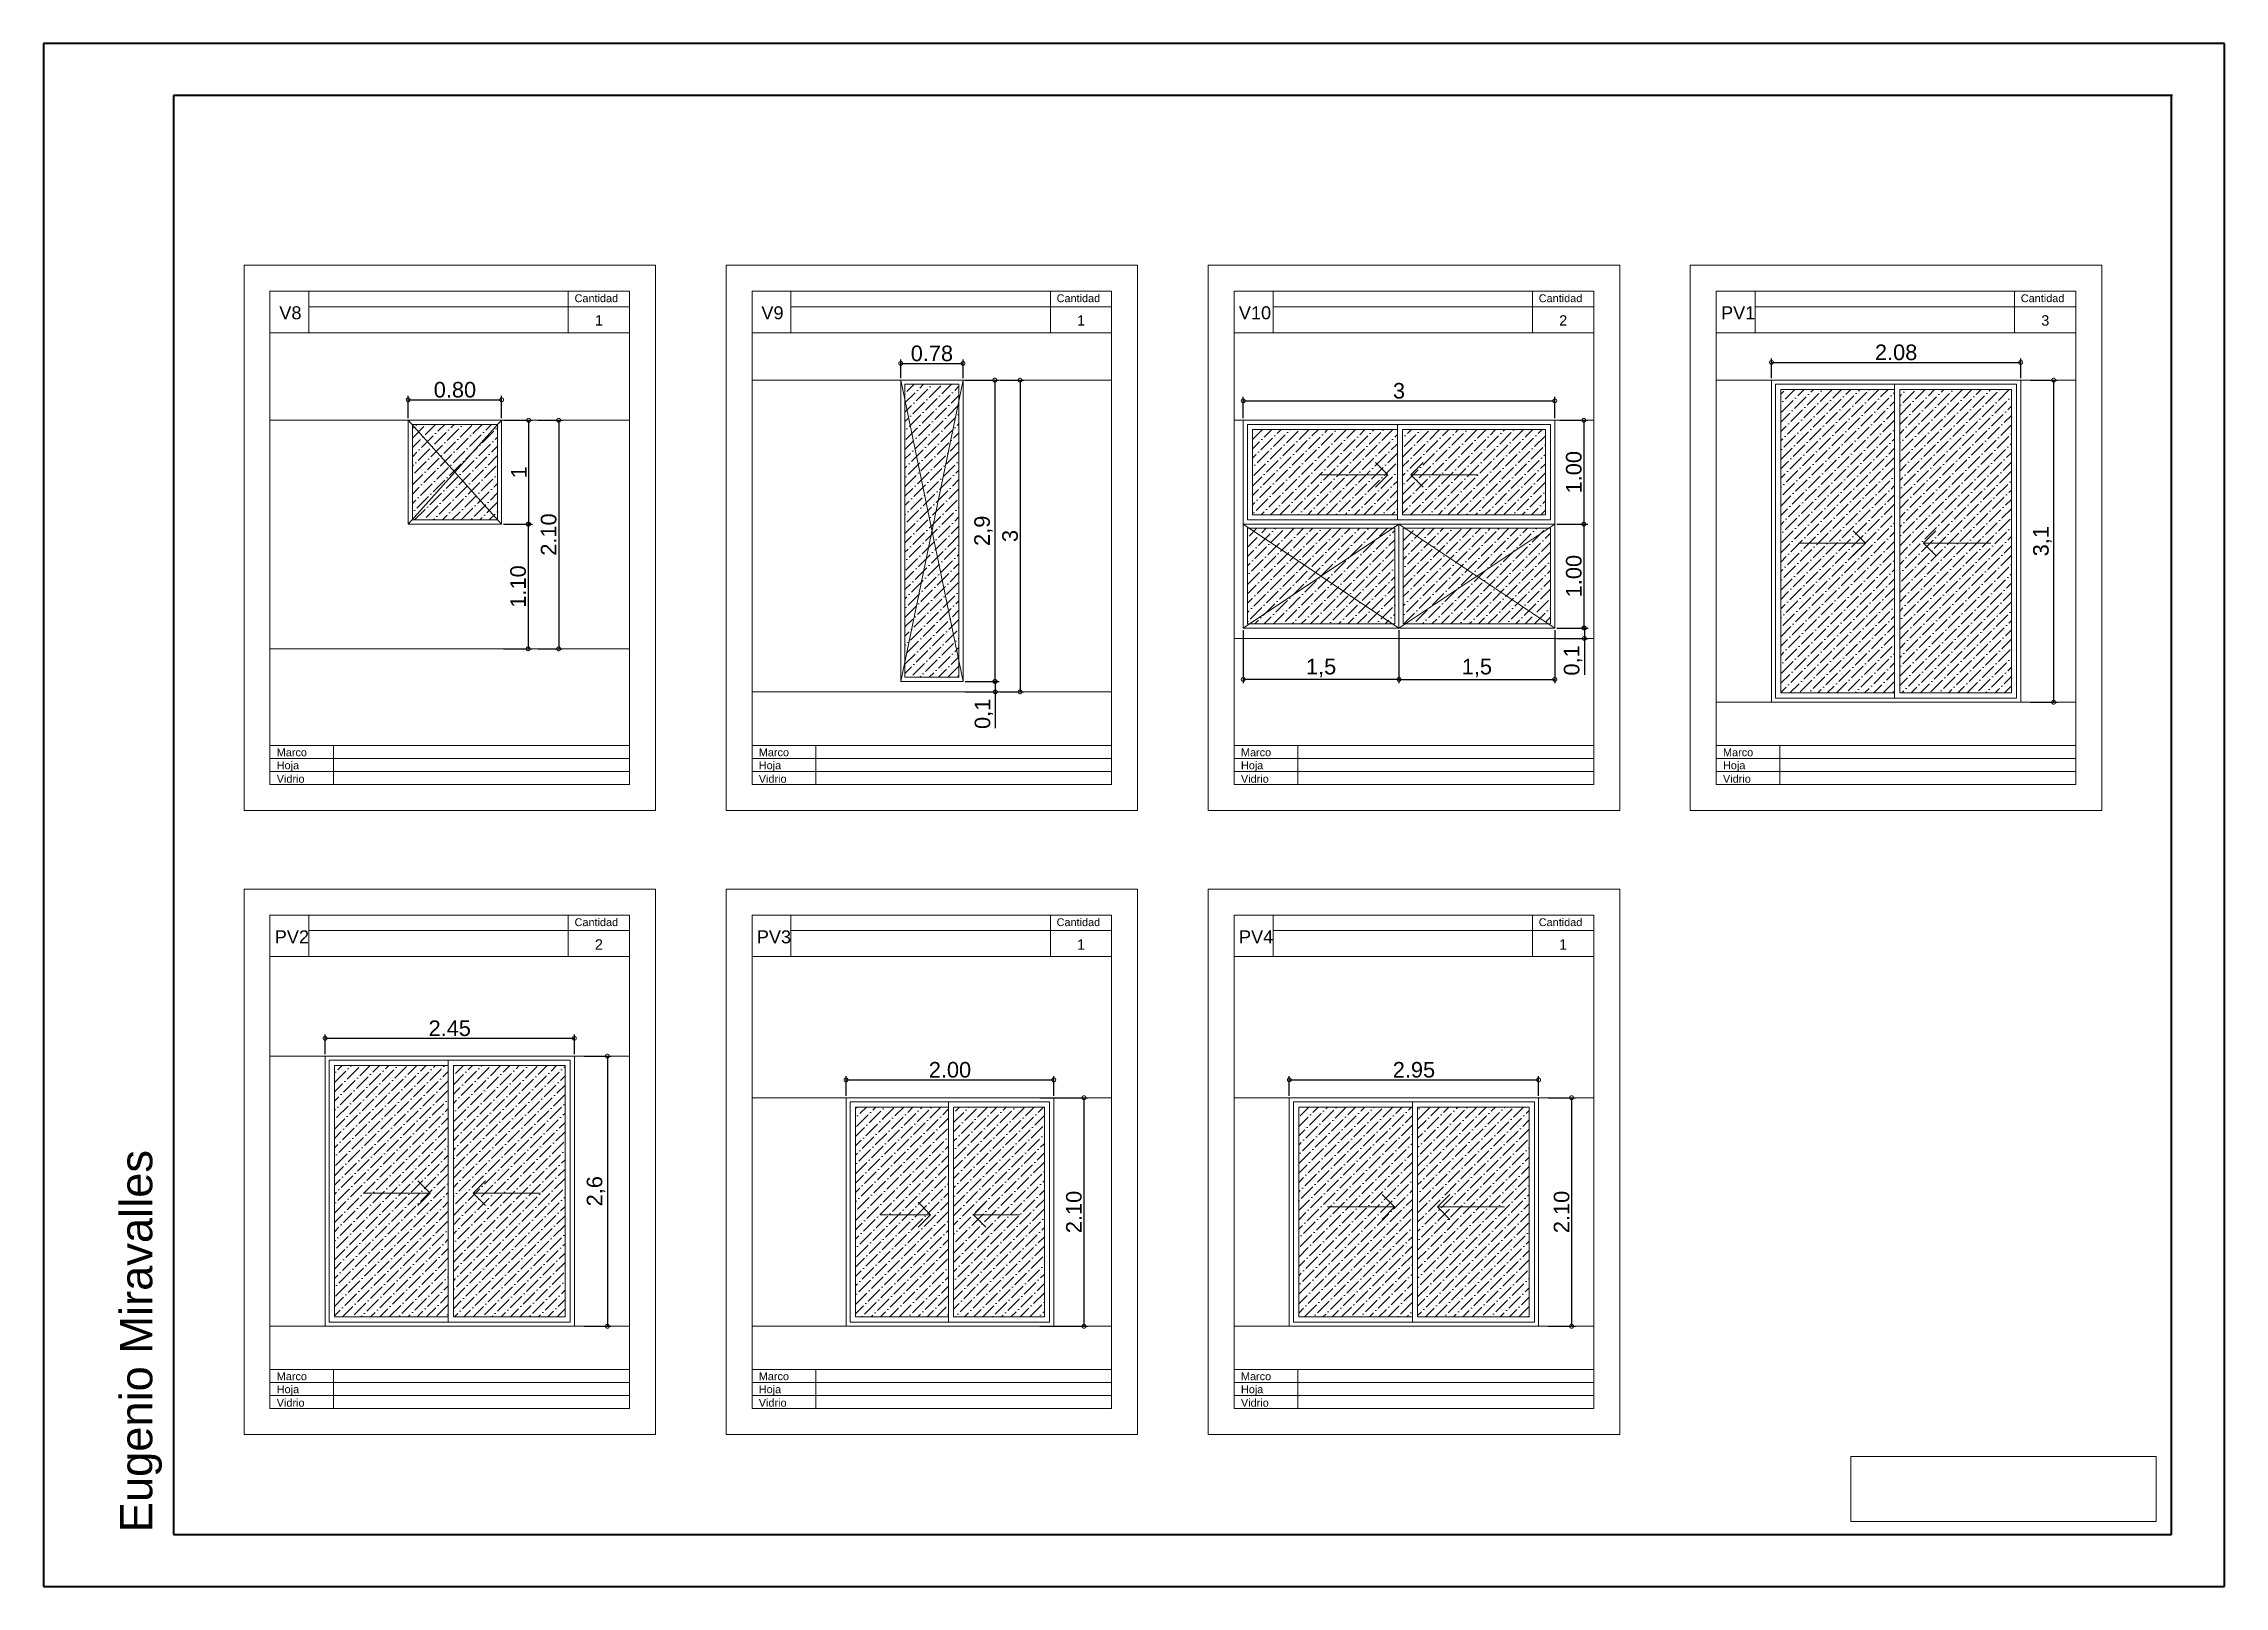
# Model space of a CAD drawing. Header units: millimetres. Extents: x 110427 to 125914, y 76277 to 76441.
# Drawn here: x 114067.98 to 114088.98, y 76291.86 to 76306.71 of the extents above; entities that cross this region are included whole.
import ezdxf

# ---------------------------------------------------------------- set-up
doc = ezdxf.new("R2010")
doc.units = ezdxf.units.MM
for name, pattern in [('ACAD_ISO03W100', [30, 12, -18]), ('ACAD_ISO05W100', [33, 24, -3, 0, -3, 0, -3]), ('JIS_02_0.7', [1.35, 0.75, -0.6]), ('TransientTextAxis', [0.3, 0.2, -0.1, 0, 0])]:
    doc.linetypes.add(name, pattern=pattern)
for name, color, linetype, lineweight in [('0.30', 1, 'Continuous', 30), ('06_CIVIL VISTAS GRUESA', 244, 'Continuous', 13), ('08_CIVIL VISTAS FINO', 251, 'Continuous', 5), ('09_CIVIL PROYECCIONES', 230, 'JIS_02_0.7', 5), ('13_COTAS', 8, 'Continuous', 9), ('M-PARCELA-', 3, 'Continuous', 15), ('Punteada', 4, 'ACAD_ISO05W100', 5), ('texto', 170, 'Continuous', 5)]:
    doc.layers.add(name, color=color, linetype=linetype, lineweight=lineweight)
doc.styles.add('A', font='arial.ttf')
doc.styles.add('Anotativo', font='arial.ttf')
doc.styles.get("Standard").update_dxf_attribs({"font": 'arial.ttf'})
doc.styles.add('Swis721 BT', font='swiss.ttf')
doc.dimstyles.new('ISO-23', dxfattribs={"dimscale": 0.03, "dimtxt": 5, "dimasz": 2.5, "dimexe": 1.25, "dimexo": 0.625, "dimtad": 1, "dimtxsty": 'Swis721 BT', "dimblk": 'DOTSMALL', "dimcen": 2.5, "dimclrt": 150, "dimadec": 0, "dimazin": 0, "dimtfac": 1, "dimtmove": 0, "dimatfit": 3, "dimfxl": 0, "dimarcsym": 0})
picture_1 = doc.add_image_def('image1.png', size_in_pixel=(2031, 433))

msp = doc.modelspace()

# ---------------------------------------------------------------- texts
at = {"color": 18, "insert": (114068.717, 76292.379), "char_height": 0.31179, "attachment_point": 1, "rotation": 90, "style": 'Anotativo'}
msp.add_mtext_dynamic_manual_height_columns('{\\fSwis721 BT|b0|i0|c0|p34;Eugenio Miravalles}', width=5.06265, gutter_width=12.5, heights=[0], dxfattribs=at)
at = {"layer": 'texto', "attachment_point": 1}
for s, width, heights, insert, char_height in [('V8', 1.5, [0], (114070.252, 76304.18), 0.125), ('{\\fArial|b0|i0|c0|p34;Cantidad}', 3.33814, [0], (114073.095, 76304.295), 0.075), ('V9', 1.5, [0], (114074.894, 76304.18), 0.125), ('{\\fArial|b0|i0|c0|p34;Cantidad}', 3.33814, [0], (114077.737, 76304.295), 0.075), ('V10', 1.5, [0], (114079.492, 76304.18), 0.125), ('{\\fArial|b0|i0|c0|p34;Cantidad}', 3.33814, [0], (114082.38, 76304.295), 0.075), ('PV1', 1.5, [0], (114084.135, 76304.18), 0.125), ('{\\fArial|b0|i0|c0|p34;Cantidad}', 3.33814, [0], (114087.022, 76304.295), 0.075), ('1', 200, [0.0529], (114073.291, 76304.094), 0.1), ('1', 200, [0.0529], (114077.934, 76304.094), 0.1), ('2', 200, [0.0529], (114082.576, 76304.094), 0.1), ('3', 200, [0.0529], (114087.219, 76304.094), 0.1), ('{\\fArial|b0|i0|c0|p34;Marco}', 13.85, [0], (114070.227, 76299.924), 0.075), ('{\\fArial|b0|i0|c0|p34;Marco}', 13.85, [0], (114074.869, 76299.924), 0.075), ('{\\fArial|b0|i0|c0|p34;Marco}', 13.85, [0], (114079.512, 76299.924), 0.075), ('{\\fArial|b0|i0|c0|p34;Marco}', 13.85, [0], (114084.154, 76299.924), 0.075), ('{\\fArial|b0|i0|c0|p34;Cantidad}', 3.33814, [0], (114073.095, 76298.289), 0.075), ('{\\fArial|b0|i0|c0|p34;Cantidad}', 3.33814, [0], (114077.737, 76298.289), 0.075), ('{\\fArial|b0|i0|c0|p34;Cantidad}', 3.33814, [0], (114082.38, 76298.289), 0.075), ('PV2', 1.5, [0], (114070.208, 76298.173), 0.125), ('2', 200, [0.0529], (114073.291, 76298.087), 0.1), ('PV3', 1.5, [0], (114074.85, 76298.173), 0.125), ('1', 200, [0.0529], (114077.934, 76298.087), 0.1), ('PV4', 1.5, [0], (114079.493, 76298.173), 0.125), ('1', 200, [0.0529], (114082.576, 76298.087), 0.1), ('{\\fArial|b0|i0|c0|p34;Marco}', 13.85, [0], (114070.227, 76293.918), 0.075), ('{\\fArial|b0|i0|c0|p34;Marco}', 13.85, [0], (114074.869, 76293.918), 0.075), ('{\\fArial|b0|i0|c0|p34;Marco}', 13.85, [0], (114079.512, 76293.918), 0.075)]:
    msp.add_mtext_dynamic_manual_height_columns(s, width=width, gutter_width=12.5, heights=heights, dxfattribs=dict(at, insert=insert, char_height=char_height))
at = {"layer": 'texto', "char_height": 0.075, "attachment_point": 1, "style": 'A'}
for s, insert in [('Hoja', (114070.227, 76299.799)), ('Hoja', (114074.869, 76299.799)), ('Hoja', (114079.512, 76299.799)), ('Hoja', (114084.154, 76299.799)), ('Vidrio', (114070.227, 76299.669)), ('Vidrio', (114074.869, 76299.669)), ('Vidrio', (114079.512, 76299.669)), ('Vidrio', (114084.154, 76299.669)), ('Vidrio', (114070.227, 76293.663)), ('Hoja', (114070.227, 76293.793)), ('Vidrio', (114074.869, 76293.663)), ('Hoja', (114074.869, 76293.793)), ('Vidrio', (114079.512, 76293.663)), ('Hoja', (114079.512, 76293.793))]:
    msp.add_mtext_dynamic_manual_height_columns(s, width=13.85, gutter_width=12.5, heights=[0], dxfattribs=dict(at, insert=insert))

# ---------------------------------------------------------------- blocks, each defined once
blk = doc.blocks.new('planilla simple')
at = {"layer": '06_CIVIL VISTAS GRUESA'}
for p, q in [((2743500, 218871), (2739537, 218871)), ((2739537, 218871), (2739537, 213621)), ((2739537, 218871), (2739537, 218496)), ((2743500, 218871), (2743500, 213621)), ((2743250, 218621), (2739787, 218621)), ((2739787, 218621), (2739787, 218221)), ((2739787, 218621), (2743250, 218621)), ((2740162, 218596), (2740162, 218621)), ((2743250, 218621), (2743250, 213871)), ((2740162, 218221), (2740162, 218596)), ((2740162, 218471), (2741354, 218471)), ((2740162, 218471), (2740162, 218346)), ((2741354, 218471), (2741908, 218471)), ((2742473, 218471), (2741908, 218471)), ((2742473, 218471), (2743092, 218471)), ((2743092, 218471), (2743250, 218471)), ((2739787, 218221), (2740162, 218221)), ((2739787, 218221), (2739787, 213871)), ((2740162, 218221), (2743250, 218221)), ((2741908, 218221), (2741908, 218221)), ((2739787, 213871), (2739787, 215121)), ((2739787, 214246), (2743250, 214246)), ((2740400, 214246), (2740400, 213871)), ((2739787, 214121), (2743250, 214121)), ((2739787, 213996), (2743250, 213996)), ((2739787, 213871), (2743250, 213871)), ((2739787, 213871), (2743250, 213871)), ((2739537, 213621), (2743500, 213621))]:
    blk.add_line(p, q, dxfattribs=at)
blk = doc.blocks.new('planilla simple2')
at = {"layer": '06_CIVIL VISTAS GRUESA'}
blk.add_line((2737480, 217738), (2737480, 217338), dxfattribs=at)
at = {"layer": '13_COTAS'}
blk.add_blockref('planilla simple', (-5180, -883), dxfattribs=at)
blk = doc.blocks.new('_DotSmall')
at = {"color": 0, "linetype": 'ByBlock', "const_width": 0.5}
blk.add_lwpolyline([(-0.0625, 0, 1), (0.0625, 0, 1)], format="xyb", close=True, dxfattribs=at)
blk = doc.blocks.new('*D154')
at = {"layer": '13_COTAS', "color": 0, "lineweight": -2}
for p, q in [((114076.236, 76303.488), (114076.236, 76303.667)), ((114076.236, 76303.63), (114076.836, 76303.63)), ((114076.836, 76303.488), (114076.836, 76303.667))]:
    blk.add_line(p, q, dxfattribs=at)
at = {"layer": 'Defpoints', "color": 0}
for p in [(114076.836, 76303.63), (114076.236, 76303.469), (114076.836, 76303.469)]:
    blk.add_point(p, dxfattribs=at)
at = {"layer": '13_COTAS', "color": 0, "lineweight": -2, "xscale": 0.075, "yscale": 0.075, "zscale": 0.075, "rotation": 180}
blk.add_blockref('_DotSmall', (114076.236, 76303.63), dxfattribs=at)
at = {"layer": '13_COTAS', "color": 0, "lineweight": -2, "xscale": 0.075, "yscale": 0.075, "zscale": 0.075}
blk.add_blockref('_DotSmall', (114076.836, 76303.63), dxfattribs=at)
at = {"layer": '13_COTAS', "color": 150, "insert": (114076.536, 76303.726), "char_height": 0.15, "attachment_point": 5, "style": 'Swis721 BT'}
blk.add_mtext('0.78', dxfattribs=at)
blk = doc.blocks.new('*D155')
at = {"layer": '13_COTAS', "color": 0, "lineweight": -2}
for p, q in [((114076.855, 76303.469), (114077.179, 76303.469)), ((114077.142, 76303.469), (114077.142, 76300.569)), ((114076.855, 76300.569), (114077.179, 76300.569))]:
    blk.add_line(p, q, dxfattribs=at)
at = {"layer": 'Defpoints', "color": 0}
for p in [(114076.836, 76303.469), (114076.836, 76300.569), (114077.142, 76300.569)]:
    blk.add_point(p, dxfattribs=at)
at = {"layer": '13_COTAS', "color": 0, "lineweight": -2, "xscale": 0.075, "yscale": 0.075, "zscale": 0.075}
for p, rotation in [((114077.142, 76303.469), 90), ((114077.142, 76300.569), 270)]:
    blk.add_blockref('_DotSmall', p, dxfattribs=dict(at, rotation=rotation))
at = {"layer": '13_COTAS', "color": 150, "insert": (114077.033, 76302.019), "char_height": 0.15, "attachment_point": 5, "rotation": 90, "style": 'Swis721 BT'}
blk.add_mtext('2,9', dxfattribs=at)
blk = doc.blocks.new('*D73')
at = {"layer": '13_COTAS', "color": 0, "lineweight": -2}
for p, q in [((114087.114, 76303.469), (114087.376, 76303.469)), ((114087.338, 76303.469), (114087.338, 76300.369)), ((114087.114, 76300.369), (114087.376, 76300.369))]:
    blk.add_line(p, q, dxfattribs=at)
at = {"layer": 'Defpoints', "color": 0}
for p in [(114087.095, 76303.469), (114087.095, 76300.369), (114087.338, 76300.369)]:
    blk.add_point(p, dxfattribs=at)
at = {"layer": '13_COTAS', "color": 0, "lineweight": -2, "xscale": 0.075, "yscale": 0.075, "zscale": 0.075}
for p, rotation in [((114087.338, 76303.469), 90), ((114087.338, 76300.369), 270)]:
    blk.add_blockref('_DotSmall', p, dxfattribs=dict(at, rotation=rotation))
at = {"layer": '13_COTAS', "color": 150, "insert": (114087.229, 76301.919), "char_height": 0.15, "attachment_point": 5, "rotation": 90, "style": 'Swis721 BT'}
blk.add_mtext('3,1', dxfattribs=at)
blk = doc.blocks.new('*D164')
at = {"layer": '13_COTAS', "color": 0, "lineweight": -2}
for p, q in [((114084.621, 76303.488), (114084.621, 76303.678)), ((114084.621, 76303.64), (114087.021, 76303.64)), ((114087.021, 76303.488), (114087.021, 76303.678))]:
    blk.add_line(p, q, dxfattribs=at)
at = {"layer": 'Defpoints', "color": 0}
for p in [(114087.021, 76303.64), (114084.621, 76303.469), (114087.021, 76303.469)]:
    blk.add_point(p, dxfattribs=at)
at = {"layer": '13_COTAS', "color": 0, "lineweight": -2, "xscale": 0.075, "yscale": 0.075, "zscale": 0.075, "rotation": 180}
blk.add_blockref('_DotSmall', (114084.621, 76303.64), dxfattribs=at)
at = {"layer": '13_COTAS', "color": 0, "lineweight": -2, "xscale": 0.075, "yscale": 0.075, "zscale": 0.075}
blk.add_blockref('_DotSmall', (114087.021, 76303.64), dxfattribs=at)
at = {"layer": '13_COTAS', "color": 150, "insert": (114085.821, 76303.736), "char_height": 0.15, "attachment_point": 5, "style": 'Swis721 BT'}
blk.add_mtext('2.08', dxfattribs=at)
blk = doc.blocks.new('*D79')
at = {"layer": '13_COTAS', "color": 0, "lineweight": -2}
for p, q in [((114073.187, 76296.962), (114073.448, 76296.962)), ((114073.411, 76296.962), (114073.411, 76294.362)), ((114073.187, 76294.362), (114073.448, 76294.362))]:
    blk.add_line(p, q, dxfattribs=at)
at = {"layer": 'Defpoints', "color": 0}
for p in [(114073.168, 76296.962), (114073.168, 76294.362), (114073.411, 76294.362)]:
    blk.add_point(p, dxfattribs=at)
at = {"layer": '13_COTAS', "color": 0, "lineweight": -2, "xscale": 0.075, "yscale": 0.075, "zscale": 0.075}
for p, rotation in [((114073.411, 76296.962), 90), ((114073.411, 76294.362), 270)]:
    blk.add_blockref('_DotSmall', p, dxfattribs=dict(at, rotation=rotation))
at = {"layer": '13_COTAS', "color": 150, "insert": (114073.301, 76295.662), "char_height": 0.15, "attachment_point": 5, "rotation": 90, "style": 'Swis721 BT'}
blk.add_mtext('2,6', dxfattribs=at)
blk = doc.blocks.new('*D172')
at = {"layer": '13_COTAS', "color": 0, "lineweight": -2}
for p, q in [((114070.693, 76296.981), (114070.693, 76297.171)), ((114070.693, 76297.134), (114073.093, 76297.134)), ((114073.093, 76296.981), (114073.093, 76297.171))]:
    blk.add_line(p, q, dxfattribs=at)
at = {"layer": 'Defpoints', "color": 0}
for p in [(114073.093, 76297.134), (114070.693, 76296.962), (114073.093, 76296.962)]:
    blk.add_point(p, dxfattribs=at)
at = {"layer": '13_COTAS', "color": 0, "lineweight": -2, "xscale": 0.075, "yscale": 0.075, "zscale": 0.075, "rotation": 180}
blk.add_blockref('_DotSmall', (114070.693, 76297.134), dxfattribs=at)
at = {"layer": '13_COTAS', "color": 0, "lineweight": -2, "xscale": 0.075, "yscale": 0.075, "zscale": 0.075}
blk.add_blockref('_DotSmall', (114073.093, 76297.134), dxfattribs=at)
at = {"layer": '13_COTAS', "color": 150, "insert": (114071.893, 76297.23), "char_height": 0.15, "attachment_point": 5, "style": 'Swis721 BT'}
blk.add_mtext('2.45', dxfattribs=at)
blk = doc.blocks.new('*D173')
at = {"layer": '13_COTAS', "color": 0, "lineweight": -2}
for p, q in [((114076.855, 76300.569), (114077.184, 76300.569)), ((114077.146, 76300.569), (114077.146, 76300.469)), ((114076.855, 76300.469), (114077.184, 76300.469)), ((114077.146, 76300.469), (114077.146, 76300.12))]:
    blk.add_line(p, q, dxfattribs=at)
at = {"layer": 'Defpoints', "color": 0}
for p in [(114076.836, 76300.569), (114076.836, 76300.469), (114077.146, 76300.469)]:
    blk.add_point(p, dxfattribs=at)
at = {"layer": '13_COTAS', "color": 0, "lineweight": -2, "xscale": 0.075, "yscale": 0.075, "zscale": 0.075}
for p, rotation in [((114077.146, 76300.569), 90), ((114077.146, 76300.469), 270)]:
    blk.add_blockref('_DotSmall', p, dxfattribs=dict(at, rotation=rotation))
at = {"layer": '13_COTAS', "color": 150, "insert": (114077.037, 76300.257), "char_height": 0.15, "attachment_point": 5, "rotation": 90, "style": 'Swis721 BT'}
blk.add_mtext('0,1', dxfattribs=at)
blk = doc.blocks.new('*D80')
at = {"layer": '13_COTAS', "color": 0, "lineweight": -2}
for p, q in [((114082.472, 76296.562), (114082.733, 76296.562)), ((114082.696, 76296.562), (114082.696, 76294.362)), ((114082.472, 76294.362), (114082.733, 76294.362))]:
    blk.add_line(p, q, dxfattribs=at)
at = {"layer": 'Defpoints', "color": 0}
for p in [(114082.453, 76296.562), (114082.453, 76294.362), (114082.696, 76294.362)]:
    blk.add_point(p, dxfattribs=at)
at = {"layer": '13_COTAS', "color": 0, "lineweight": -2, "xscale": 0.075, "yscale": 0.075, "zscale": 0.075}
for p, rotation in [((114082.696, 76296.562), 90), ((114082.696, 76294.362), 270)]:
    blk.add_blockref('_DotSmall', p, dxfattribs=dict(at, rotation=rotation))
at = {"layer": '13_COTAS', "color": 150, "insert": (114082.6, 76295.462), "char_height": 0.15, "attachment_point": 5, "rotation": 90, "style": 'Swis721 BT'}
blk.add_mtext('2.10', dxfattribs=at)
blk = doc.blocks.new('*D174')
at = {"layer": '13_COTAS', "color": 0, "lineweight": -2}
for p, q in [((114079.978, 76296.581), (114079.978, 76296.771)), ((114079.978, 76296.734), (114082.378, 76296.734)), ((114082.378, 76296.581), (114082.378, 76296.771))]:
    blk.add_line(p, q, dxfattribs=at)
at = {"layer": 'Defpoints', "color": 0}
for p in [(114082.378, 76296.734), (114079.978, 76296.562), (114082.378, 76296.562)]:
    blk.add_point(p, dxfattribs=at)
at = {"layer": '13_COTAS', "color": 0, "lineweight": -2, "xscale": 0.075, "yscale": 0.075, "zscale": 0.075, "rotation": 180}
blk.add_blockref('_DotSmall', (114079.978, 76296.734), dxfattribs=at)
at = {"layer": '13_COTAS', "color": 0, "lineweight": -2, "xscale": 0.075, "yscale": 0.075, "zscale": 0.075}
blk.add_blockref('_DotSmall', (114082.378, 76296.734), dxfattribs=at)
at = {"layer": '13_COTAS', "color": 150, "insert": (114081.178, 76296.83), "char_height": 0.15, "attachment_point": 5, "style": 'Swis721 BT'}
blk.add_mtext('2.95', dxfattribs=at)
blk = doc.blocks.new('*D74')
at = {"layer": '13_COTAS', "color": 0, "lineweight": -2}
for p, q in [((114077.576, 76296.562), (114078.038, 76296.562)), ((114078, 76296.562), (114078, 76294.362)), ((114077.576, 76294.362), (114078.038, 76294.362))]:
    blk.add_line(p, q, dxfattribs=at)
at = {"layer": 'Defpoints', "color": 0}
for p in [(114077.557, 76296.562), (114077.557, 76294.362), (114078, 76294.362)]:
    blk.add_point(p, dxfattribs=at)
at = {"layer": '13_COTAS', "color": 0, "lineweight": -2, "xscale": 0.075, "yscale": 0.075, "zscale": 0.075}
for p, rotation in [((114078, 76296.562), 90), ((114078, 76294.362), 270)]:
    blk.add_blockref('_DotSmall', p, dxfattribs=dict(at, rotation=rotation))
at = {"layer": '13_COTAS', "color": 150, "insert": (114077.904, 76295.462), "char_height": 0.15, "attachment_point": 5, "rotation": 90, "style": 'Swis721 BT'}
blk.add_mtext('2.10', dxfattribs=at)
blk = doc.blocks.new('*D165')
at = {"layer": '13_COTAS', "color": 0, "lineweight": -2}
for p, q in [((114075.71, 76296.581), (114075.71, 76296.771)), ((114075.71, 76296.734), (114077.71, 76296.734)), ((114077.71, 76296.581), (114077.71, 76296.771))]:
    blk.add_line(p, q, dxfattribs=at)
at = {"layer": 'Defpoints', "color": 0}
for p in [(114077.71, 76296.734), (114075.71, 76296.562), (114077.71, 76296.562)]:
    blk.add_point(p, dxfattribs=at)
at = {"layer": '13_COTAS', "color": 0, "lineweight": -2, "xscale": 0.075, "yscale": 0.075, "zscale": 0.075, "rotation": 180}
blk.add_blockref('_DotSmall', (114075.71, 76296.734), dxfattribs=at)
at = {"layer": '13_COTAS', "color": 0, "lineweight": -2, "xscale": 0.075, "yscale": 0.075, "zscale": 0.075}
blk.add_blockref('_DotSmall', (114077.71, 76296.734), dxfattribs=at)
at = {"layer": '13_COTAS', "color": 150, "insert": (114076.71, 76296.83), "char_height": 0.15, "attachment_point": 5, "style": 'Swis721 BT'}
blk.add_mtext('2.00', dxfattribs=at)
blk = doc.blocks.new('*D75')
at = {"layer": '13_COTAS', "color": 0, "lineweight": -2}
for p, q in [((114082.584, 76303.083), (114082.852, 76303.083)), ((114082.814, 76303.083), (114082.814, 76302.083)), ((114082.553, 76302.083), (114082.852, 76302.083))]:
    blk.add_line(p, q, dxfattribs=at)
at = {"layer": 'Defpoints', "color": 0}
for p in [(114082.565, 76303.083), (114082.534, 76302.083), (114082.814, 76302.083)]:
    blk.add_point(p, dxfattribs=at)
at = {"layer": '13_COTAS', "color": 0, "lineweight": -2, "xscale": 0.075, "yscale": 0.075, "zscale": 0.075}
for p, rotation in [((114082.814, 76303.083), 90), ((114082.814, 76302.083), 270)]:
    blk.add_blockref('_DotSmall', p, dxfattribs=dict(at, rotation=rotation))
at = {"layer": '13_COTAS', "color": 150, "insert": (114082.718, 76302.583), "char_height": 0.15, "attachment_point": 5, "rotation": 90, "style": 'Swis721 BT'}
blk.add_mtext('1.00', dxfattribs=at)
blk = doc.blocks.new('*D76')
at = {"layer": '13_COTAS', "color": 0, "lineweight": -2}
for p, q in [((114082.553, 76302.083), (114082.852, 76302.083)), ((114082.814, 76302.083), (114082.814, 76301.083)), ((114082.553, 76301.083), (114082.852, 76301.083))]:
    blk.add_line(p, q, dxfattribs=at)
at = {"layer": 'Defpoints', "color": 0}
for p in [(114082.534, 76302.083), (114082.534, 76301.083), (114082.814, 76301.083)]:
    blk.add_point(p, dxfattribs=at)
at = {"layer": '13_COTAS', "color": 0, "lineweight": -2, "xscale": 0.075, "yscale": 0.075, "zscale": 0.075}
for p, rotation in [((114082.814, 76302.083), 90), ((114082.814, 76301.083), 270)]:
    blk.add_blockref('_DotSmall', p, dxfattribs=dict(at, rotation=rotation))
at = {"layer": '13_COTAS', "color": 150, "insert": (114082.718, 76301.583), "char_height": 0.15, "attachment_point": 5, "rotation": 90, "style": 'Swis721 BT'}
blk.add_mtext('1.00', dxfattribs=at)
blk = doc.blocks.new('*D166')
at = {"layer": '13_COTAS', "color": 0, "lineweight": -2}
for p, q in [((114082.553, 76301.083), (114082.856, 76301.083)), ((114082.553, 76300.983), (114082.856, 76300.983)), ((114082.819, 76301.083), (114082.819, 76300.983)), ((114082.819, 76300.983), (114082.819, 76300.633))]:
    blk.add_line(p, q, dxfattribs=at)
at = {"layer": 'Defpoints', "color": 0}
for p in [(114082.534, 76301.083), (114082.534, 76300.983), (114082.819, 76300.983)]:
    blk.add_point(p, dxfattribs=at)
at = {"layer": '13_COTAS', "color": 0, "lineweight": -2, "xscale": 0.075, "yscale": 0.075, "zscale": 0.075}
for p, rotation in [((114082.819, 76301.083), 90), ((114082.819, 76300.983), 270)]:
    blk.add_blockref('_DotSmall', p, dxfattribs=dict(at, rotation=rotation))
at = {"layer": '13_COTAS', "color": 150, "insert": (114082.71, 76300.771), "char_height": 0.15, "attachment_point": 5, "rotation": 90, "style": 'Swis721 BT'}
blk.add_mtext('0,1', dxfattribs=at)
blk = doc.blocks.new('*D167')
at = {"layer": '13_COTAS', "color": 0, "lineweight": -2}
for p, q in [((114079.534, 76303.102), (114079.534, 76303.308)), ((114082.534, 76303.102), (114082.534, 76303.308)), ((114079.534, 76303.27), (114082.534, 76303.27))]:
    blk.add_line(p, q, dxfattribs=at)
at = {"layer": 'Defpoints', "color": 0}
for p in [(114079.534, 76303.083), (114082.534, 76303.27), (114082.534, 76303.083)]:
    blk.add_point(p, dxfattribs=at)
at = {"layer": '13_COTAS', "color": 0, "lineweight": -2, "xscale": 0.075, "yscale": 0.075, "zscale": 0.075, "rotation": 180}
blk.add_blockref('_DotSmall', (114079.534, 76303.27), dxfattribs=at)
at = {"layer": '13_COTAS', "color": 0, "lineweight": -2, "xscale": 0.075, "yscale": 0.075, "zscale": 0.075}
blk.add_blockref('_DotSmall', (114082.534, 76303.27), dxfattribs=at)
at = {"layer": '13_COTAS', "color": 150, "insert": (114081.034, 76303.366), "char_height": 0.15, "attachment_point": 5, "style": 'Swis721 BT'}
blk.add_mtext('3', dxfattribs=at)
blk = doc.blocks.new('*D168')
at = {"layer": '13_COTAS', "color": 0, "lineweight": -2}
for p, q in [((114081.034, 76301.064), (114081.034, 76300.552)), ((114082.534, 76301.064), (114082.534, 76300.552)), ((114081.034, 76300.589), (114082.534, 76300.589))]:
    blk.add_line(p, q, dxfattribs=at)
at = {"layer": 'Defpoints', "color": 0}
for p in [(114081.034, 76301.083), (114082.534, 76301.083), (114082.534, 76300.589)]:
    blk.add_point(p, dxfattribs=at)
at = {"layer": '13_COTAS', "color": 0, "lineweight": -2, "xscale": 0.075, "yscale": 0.075, "zscale": 0.075, "rotation": 180}
blk.add_blockref('_DotSmall', (114081.034, 76300.589), dxfattribs=at)
at = {"layer": '13_COTAS', "color": 0, "lineweight": -2, "xscale": 0.075, "yscale": 0.075, "zscale": 0.075}
blk.add_blockref('_DotSmall', (114082.534, 76300.589), dxfattribs=at)
at = {"layer": '13_COTAS', "color": 150, "insert": (114081.784, 76300.698), "char_height": 0.15, "attachment_point": 5, "style": 'Swis721 BT'}
blk.add_mtext('1,5', dxfattribs=at)
blk = doc.blocks.new('*D169')
at = {"layer": '13_COTAS', "color": 0, "lineweight": -2}
for p, q in [((114079.534, 76301.064), (114079.534, 76300.552)), ((114081.034, 76301.064), (114081.034, 76300.552)), ((114081.034, 76300.589), (114079.534, 76300.589))]:
    blk.add_line(p, q, dxfattribs=at)
at = {"layer": 'Defpoints', "color": 0}
for p in [(114079.534, 76301.083), (114081.034, 76301.083), (114079.534, 76300.589)]:
    blk.add_point(p, dxfattribs=at)
at = {"layer": '13_COTAS', "color": 0, "lineweight": -2, "xscale": 0.075, "yscale": 0.075, "zscale": 0.075, "rotation": 180}
blk.add_blockref('_DotSmall', (114079.534, 76300.589), dxfattribs=at)
at = {"layer": '13_COTAS', "color": 0, "lineweight": -2, "xscale": 0.075, "yscale": 0.075, "zscale": 0.075}
blk.add_blockref('_DotSmall', (114081.034, 76300.589), dxfattribs=at)
at = {"layer": '13_COTAS', "color": 150, "insert": (114080.284, 76300.698), "char_height": 0.15, "attachment_point": 5, "style": 'Swis721 BT'}
blk.add_mtext('1,5', dxfattribs=at)
blk = doc.blocks.new('*D81')
at = {"layer": '13_COTAS', "color": 0, "lineweight": -2}
for p, q in [((114072.742, 76303.083), (114072.98, 76303.083)), ((114072.942, 76303.083), (114072.942, 76300.883)), ((114072.742, 76300.883), (114072.98, 76300.883))]:
    blk.add_line(p, q, dxfattribs=at)
at = {"layer": 'Defpoints', "color": 0}
for p in [(114072.724, 76303.083), (114072.724, 76300.883), (114072.942, 76300.883)]:
    blk.add_point(p, dxfattribs=at)
at = {"layer": '13_COTAS', "color": 0, "lineweight": -2, "xscale": 0.075, "yscale": 0.075, "zscale": 0.075}
for p, rotation in [((114072.942, 76303.083), 90), ((114072.942, 76300.883), 270)]:
    blk.add_blockref('_DotSmall', p, dxfattribs=dict(at, rotation=rotation))
at = {"layer": '13_COTAS', "color": 150, "insert": (114072.846, 76301.983), "char_height": 0.15, "attachment_point": 5, "rotation": 90, "style": 'Swis721 BT'}
blk.add_mtext('2.10', dxfattribs=at)
blk = doc.blocks.new('*D176')
at = {"layer": '13_COTAS', "color": 0, "lineweight": -2}
for p, q in [((114071.493, 76303.102), (114071.493, 76303.317)), ((114072.393, 76303.102), (114072.393, 76303.317)), ((114071.493, 76303.28), (114072.393, 76303.28))]:
    blk.add_line(p, q, dxfattribs=at)
at = {"layer": 'Defpoints', "color": 0}
for p in [(114071.493, 76303.083), (114072.393, 76303.28), (114072.393, 76303.083)]:
    blk.add_point(p, dxfattribs=at)
at = {"layer": '13_COTAS', "color": 0, "lineweight": -2, "xscale": 0.075, "yscale": 0.075, "zscale": 0.075, "rotation": 180}
blk.add_blockref('_DotSmall', (114071.493, 76303.28), dxfattribs=at)
at = {"layer": '13_COTAS', "color": 0, "lineweight": -2, "xscale": 0.075, "yscale": 0.075, "zscale": 0.075}
blk.add_blockref('_DotSmall', (114072.393, 76303.28), dxfattribs=at)
at = {"layer": '13_COTAS', "color": 150, "insert": (114071.943, 76303.376), "char_height": 0.15, "attachment_point": 5, "style": 'Swis721 BT'}
blk.add_mtext('0.80', dxfattribs=at)
blk = doc.blocks.new('*D177')
at = {"layer": '13_COTAS', "color": 0, "lineweight": -2}
for p, q in [((114072.412, 76303.083), (114072.69, 76303.083)), ((114072.653, 76303.083), (114072.653, 76302.083)), ((114072.412, 76302.083), (114072.69, 76302.083))]:
    blk.add_line(p, q, dxfattribs=at)
at = {"layer": 'Defpoints', "color": 0}
for p in [(114072.393, 76303.083), (114072.393, 76302.083), (114072.653, 76302.083)]:
    blk.add_point(p, dxfattribs=at)
at = {"layer": '13_COTAS', "color": 0, "lineweight": -2, "xscale": 0.075, "yscale": 0.075, "zscale": 0.075}
for p, rotation in [((114072.653, 76303.083), 90), ((114072.653, 76302.083), 270)]:
    blk.add_blockref('_DotSmall', p, dxfattribs=dict(at, rotation=rotation))
at = {"layer": '13_COTAS', "color": 150, "insert": (114072.559, 76302.583), "char_height": 0.15, "attachment_point": 5, "rotation": 90, "style": 'Swis721 BT'}
blk.add_mtext('1', dxfattribs=at)
blk = doc.blocks.new('*D178')
at = {"layer": '13_COTAS', "color": 0, "lineweight": -2}
for p, q in [((114072.412, 76302.083), (114072.685, 76302.083)), ((114072.648, 76302.083), (114072.648, 76300.883)), ((114072.412, 76300.883), (114072.685, 76300.883))]:
    blk.add_line(p, q, dxfattribs=at)
at = {"layer": 'Defpoints', "color": 0}
for p in [(114072.393, 76302.083), (114072.393, 76300.883), (114072.648, 76300.883)]:
    blk.add_point(p, dxfattribs=at)
at = {"layer": '13_COTAS', "color": 0, "lineweight": -2, "xscale": 0.075, "yscale": 0.075, "zscale": 0.075}
for p, rotation in [((114072.648, 76302.083), 90), ((114072.648, 76300.883), 270)]:
    blk.add_blockref('_DotSmall', p, dxfattribs=dict(at, rotation=rotation))
at = {"layer": '13_COTAS', "color": 150, "insert": (114072.552, 76301.483), "char_height": 0.15, "attachment_point": 5, "rotation": 90, "style": 'Swis721 BT'}
blk.add_mtext('1.10', dxfattribs=at)
blk = doc.blocks.new('*D179')
at = {"layer": '13_COTAS', "color": 0, "lineweight": -2}
for p, q in [((114077.198, 76303.469), (114077.422, 76303.469)), ((114077.385, 76303.469), (114077.385, 76300.469)), ((114077.198, 76300.469), (114077.422, 76300.469))]:
    blk.add_line(p, q, dxfattribs=at)
at = {"layer": 'Defpoints', "color": 0}
for p in [(114077.179, 76303.469), (114077.179, 76300.469), (114077.385, 76300.469)]:
    blk.add_point(p, dxfattribs=at)
at = {"layer": '13_COTAS', "color": 0, "lineweight": -2, "xscale": 0.075, "yscale": 0.075, "zscale": 0.075}
for p, rotation in [((114077.385, 76303.469), 90), ((114077.385, 76300.469), 270)]:
    blk.add_blockref('_DotSmall', p, dxfattribs=dict(at, rotation=rotation))
at = {"layer": '13_COTAS', "color": 150, "insert": (114077.289, 76301.969), "char_height": 0.15, "attachment_point": 5, "rotation": 90, "style": 'Swis721 BT'}
blk.add_mtext('3', dxfattribs=at)
blk = doc.blocks.new('marco a3')
at = {"layer": '0.30', "color": 18, "lineweight": 40}
for p, q in [((-60.305, 56.936), (-76.055, 56.936)), ((-76.055, 56.936), (-76.055, 45.798)), ((-60.305, 45.798), (-60.305, 56.936)), ((-60.68, 56.561), (-75.117, 56.561)), ((-75.117, 56.561), (-75.117, 46.173)), ((-60.688, 46.173), (-60.688, 56.561)), ((-75.117, 46.173), (-60.688, 46.173)), ((-76.055, 45.798), (-60.305, 45.798))]:
    blk.add_line(p, q, dxfattribs=at)

# ---------------------------------------------------------------- dimensions: what is measured, and where the dimension line sits
at = {"layer": '13_COTAS'}
for p1, p2, distance, text, picture, middle in [((114076.236, 76303.469), (114076.836, 76303.469), 0.161, '0.78', '*D154', (114076.536, 76303.726)), ((114084.621, 76303.469), (114087.021, 76303.469), 0.171, '2.08', '*D164', (114085.821, 76303.736)), ((114071.493, 76303.083), (114072.393, 76303.083), 0.197, '0.80', '*D176', (114071.943, 76303.376)), ((114072.724, 76303.083), (114072.724, 76300.883), 0.218, '2.10', '*D81', (114072.846, 76301.983)), ((114072.393, 76302.083), (114072.393, 76300.883), 0.254, '1.10', '*D178', (114072.552, 76301.483)), ((114070.693, 76296.962), (114073.093, 76296.962), 0.171, '2.45', '*D172', (114071.893, 76297.23)), ((114075.71, 76296.562), (114077.71, 76296.562), 0.171, '2.00', '*D165', (114076.71, 76296.83)), ((114079.978, 76296.562), (114082.378, 76296.562), 0.171, '2.95', '*D174', (114081.178, 76296.83)), ((114077.557, 76296.562), (114077.557, 76294.362), 0.443, '2.10', '*D74', (114077.904, 76295.462)), ((114082.453, 76296.562), (114082.453, 76294.362), 0.243, '2.10', '*D80', (114082.6, 76295.462))]:
    dim = msp.add_aligned_dim(p1=p1, p2=p2, distance=distance, text=text, dimstyle='ISO-23', dxfattribs=at)
    dim.commit()
    dim.dimension.update_dxf_attribs({"geometry": picture, "text_midpoint": middle})
for p1, p2, distance, picture, middle in [((114076.836, 76303.469), (114076.836, 76300.569), 0.306, '*D155', (114077.033, 76302.019)), ((114077.179, 76303.469), (114077.179, 76300.469), 0.205, '*D179', (114077.289, 76301.969)), ((114079.534, 76303.083), (114082.534, 76303.083), 0.187, '*D167', (114081.034, 76303.366)), ((114087.095, 76303.469), (114087.095, 76300.369), 0.243, '*D73', (114087.229, 76301.919)), ((114072.393, 76303.083), (114072.393, 76302.083), 0.259, '*D177', (114072.559, 76302.583)), ((114081.034, 76301.083), (114079.534, 76301.083), 0.494, '*D169', (114080.284, 76300.698)), ((114081.034, 76301.083), (114082.534, 76301.083), -0.494, '*D168', (114081.784, 76300.698)), ((114082.534, 76301.083), (114082.534, 76300.983), 0.285, '*D166', (114082.71, 76300.771)), ((114076.836, 76300.569), (114076.836, 76300.469), 0.31, '*D173', (114077.037, 76300.257)), ((114073.168, 76296.962), (114073.168, 76294.362), 0.243, '*D79', (114073.301, 76295.662))]:
    dim = msp.add_aligned_dim(p1=p1, p2=p2, distance=distance, dimstyle='ISO-23', dxfattribs=at)
    dim.commit()
    dim.dimension.update_dxf_attribs({"geometry": picture, "text_midpoint": middle})
for base, p1, p2, picture, middle in [((114082.814, 76302.083), (114082.565, 76303.083), (114082.534, 76302.083), '*D75', (114082.718, 76302.583)), ((114082.814, 76301.083), (114082.534, 76302.083), (114082.534, 76301.083), '*D76', (114082.718, 76301.583))]:
    dim = msp.add_linear_dim(base=base, p1=p1, p2=p2, angle=90, text='1.00', dimstyle='ISO-23', dxfattribs=at)
    dim.commit()
    dim.dimension.update_dxf_attribs({"geometry": picture, "text_midpoint": middle})

# ---------------------------------------------------------------- hatches: boundary and pattern name
at = {"layer": '13_COTAS'}
h = msp.add_hatch(dxfattribs=at)
h.set_pattern_fill('ANSI36', color=256, scale=0.02)
h.set_pattern_definition([(45, (2097.94557, 1540.537206), (0.033675960454, 0.123478521665), [0.15875, -0.03175, 0, -0.03175])])
h.paths.add_polyline_path([(114076.796, 76303.276), (114076.796, 76303.429), (114076.276, 76303.429), (114076.276, 76303.276), (114076.536, 76302.019)])
h.paths.add_polyline_path([(114076.276, 76303.276), (114076.276, 76300.762), (114076.536, 76302.019)])
h.paths.add_polyline_path([(114076.536, 76302.019), (114076.276, 76300.762), (114076.276, 76300.609), (114076.796, 76300.609), (114076.796, 76300.762)])
h.paths.add_polyline_path([(114076.796, 76303.276), (114076.536, 76302.019), (114076.796, 76300.762)])
h = msp.add_hatch(dxfattribs=at)
h.set_pattern_fill('ANSI36', color=256, scale=0.02)
h.set_pattern_definition([(45, (2143.490686, 1547.37928), (0.033675960454, 0.123478521665), [0.15875, -0.03175, 0, -0.03175])])
h.paths.add_polyline_path([(114085.806, 76303.379), (114084.711, 76303.379), (114084.711, 76300.459), (114085.806, 76300.459)])
h.paths.add_polyline_path([(114085.856, 76300.459), (114086.931, 76300.459), (114086.931, 76303.379), (114085.856, 76303.379)])
h = msp.add_hatch(dxfattribs=at)
h.set_pattern_fill('ANSI36', color=256, scale=0.02)
h.set_pattern_definition([(45, (2097.762597, 1540.537206), (0.033675960454, 0.123478521665), [0.15875, -0.03175, 0, -0.03175])])
h.paths.add_polyline_path([(114071.943, 76302.583), (114071.533, 76303.038), (114071.533, 76302.127)])
h.paths.add_polyline_path([(114072.353, 76303.038), (114072.353, 76303.043), (114071.533, 76303.043), (114071.533, 76303.038), (114071.943, 76302.583)])
h.paths.add_polyline_path([(114072.353, 76303.038), (114071.943, 76302.583), (114072.353, 76302.127)])
h.paths.add_polyline_path([(114071.943, 76302.583), (114071.533, 76302.127), (114071.533, 76302.123), (114072.353, 76302.123), (114072.353, 76302.127)])
h = msp.add_hatch(dxfattribs=at)
h.set_pattern_fill('ANSI36', color=256, scale=0.02)
h.set_pattern_definition([(45, (2097.962596, 1540.537206), (0.033675960454, 0.123478521665), [0.15875, -0.03175, 0, -0.03175])])
h.paths.add_polyline_path([(114081.019, 76302.993), (114079.624, 76302.993), (114079.624, 76302.173), (114081.019, 76302.173)])
h.paths.add_polyline_path([(114082.444, 76302.993), (114081.069, 76302.993), (114081.069, 76302.173), (114082.444, 76302.173)])
h.paths.add_polyline_path([(114082.474, 76302.043), (114081.094, 76302.043), (114081.784, 76301.583)])
h.paths.add_polyline_path([(114081.784, 76301.583), (114081.094, 76301.123), (114082.474, 76301.123)])
h.paths.add_polyline_path([(114081.784, 76301.583), (114081.094, 76302.043), (114081.074, 76302.043), (114081.074, 76301.123), (114081.094, 76301.123)])
h.paths.add_polyline_path([(114082.494, 76302.043), (114082.474, 76302.043), (114081.784, 76301.583), (114082.474, 76301.123), (114082.494, 76301.123)])
h.paths.add_polyline_path([(114080.974, 76302.043), (114079.594, 76302.043), (114080.284, 76301.583)])
h.paths.add_polyline_path([(114080.284, 76301.583), (114079.594, 76302.043), (114079.574, 76302.043), (114079.574, 76301.123), (114079.594, 76301.123)])
h.paths.add_polyline_path([(114080.284, 76301.583), (114079.594, 76301.123), (114080.974, 76301.123)])
h.paths.add_polyline_path([(114080.994, 76302.043), (114080.974, 76302.043), (114080.284, 76301.583), (114080.974, 76301.123), (114080.994, 76301.123)])
h = msp.add_hatch(dxfattribs=at)
h.set_pattern_fill('ANSI36', color=256, scale=0.02)
h.set_pattern_definition([(45, (2125.332843, 1541.3728), (0.033675960454, 0.123478521665), [0.15875, -0.03175, 0, -0.03175])])
h.paths.add_polyline_path([(114070.783, 76294.452), (114071.878, 76294.452), (114071.878, 76296.872), (114070.783, 76296.872)])
h.paths.add_polyline_path([(114071.928, 76294.452), (114073.003, 76294.452), (114073.003, 76296.872), (114071.928, 76296.872)])
h = msp.add_hatch(dxfattribs=at)
h.set_pattern_fill('ANSI36', color=256, scale=0.02)
h.set_pattern_definition([(45, (2125.253587, 1541.502595), (0.033675960454, 0.123478521665), [0.15875, -0.03175, 0, -0.03175])])
h.paths.add_polyline_path([(114075.8, 76294.452), (114076.695, 76294.452), (114076.695, 76296.472), (114075.8, 76296.472)])
h.paths.add_polyline_path([(114076.745, 76294.452), (114077.62, 76294.452), (114077.62, 76296.472), (114076.745, 76296.472)])
h = msp.add_hatch(dxfattribs=at)
h.set_pattern_fill('ANSI36', color=256, scale=0.02)
h.set_pattern_definition([(45, (2125.38404, 1541.502595), (0.033675960454, 0.123478521665), [0.15875, -0.03175, 0, -0.03175])])
h.paths.add_polyline_path([(114080.068, 76294.452), (114081.163, 76294.452), (114081.163, 76296.472), (114080.068, 76296.472)])
h.paths.add_polyline_path([(114081.213, 76294.452), (114082.288, 76294.452), (114082.288, 76296.472), (114081.213, 76296.472)])

# ---------------------------------------------------------------- linework, layer by layer
at = {"layer": '06_CIVIL VISTAS GRUESA'}
for p, q in [((114077.678, 76304.326), (114077.678, 76303.926)), ((114082.32, 76304.326), (114082.32, 76303.926))]:
    msp.add_line(p, q, dxfattribs=at)
at = {"layer": '08_CIVIL VISTAS FINO'}
for p, q in [((114080.928, 76302.558), (114080.809, 76302.678)), ((114081.148, 76302.558), (114081.268, 76302.678)), ((114080.281, 76302.558), (114080.928, 76302.558)), ((114080.928, 76302.558), (114080.809, 76302.439)), ((114081.795, 76302.558), (114081.148, 76302.558)), ((114081.148, 76302.558), (114081.268, 76302.439)), ((114084.88, 76301.901), (114085.527, 76301.901)), ((114085.527, 76301.901), (114085.407, 76302.02)), ((114085.527, 76301.901), (114085.407, 76301.782)), ((114086.085, 76301.901), (114086.205, 76302.02)), ((114086.732, 76301.901), (114086.085, 76301.901)), ((114086.085, 76301.901), (114086.205, 76301.782)), ((114071.706, 76295.643), (114071.586, 76295.763)), ((114072.119, 76295.643), (114072.238, 76295.763)), ((114071.059, 76295.643), (114071.706, 76295.643)), ((114071.706, 76295.643), (114071.586, 76295.524)), ((114072.766, 76295.643), (114072.119, 76295.643)), ((114072.119, 76295.643), (114072.238, 76295.524)), ((114076.522, 76295.436), (114076.403, 76295.555)), ((114076.936, 76295.436), (114077.055, 76295.555)), ((114080.991, 76295.511), (114080.871, 76295.63)), ((114081.404, 76295.511), (114081.523, 76295.63)), ((114076.039, 76295.436), (114076.522, 76295.436)), ((114076.522, 76295.436), (114076.403, 76295.316)), ((114077.382, 76295.436), (114076.936, 76295.436)), ((114076.936, 76295.436), (114077.055, 76295.316)), ((114080.344, 76295.511), (114080.991, 76295.511)), ((114080.991, 76295.511), (114080.871, 76295.391)), ((114082.051, 76295.511), (114081.404, 76295.511)), ((114081.404, 76295.511), (114081.523, 76295.391))]:
    msp.add_line(p, q, dxfattribs=at)
at = {"layer": '09_CIVIL PROYECCIONES', "color": 80, "linetype": 'ByBlock', "ltscale": 2}
for p, q in [((114076.836, 76303.469), (114076.236, 76303.469)), ((114076.236, 76303.469), (114076.236, 76300.569)), ((114076.276, 76300.609), (114076.276, 76303.429)), ((114076.276, 76303.429), (114076.796, 76303.429)), ((114076.796, 76300.609), (114076.796, 76303.429)), ((114076.836, 76303.469), (114076.836, 76300.569)), ((114084.621, 76303.469), (114084.621, 76300.369)), ((114087.021, 76303.469), (114084.621, 76303.469)), ((114084.661, 76303.429), (114086.981, 76303.429)), ((114084.661, 76303.429), (114084.661, 76300.409)), ((114084.711, 76303.379), (114085.806, 76303.379)), ((114084.711, 76303.379), (114084.711, 76300.459)), ((114085.806, 76300.409), (114085.806, 76303.429)), ((114085.856, 76303.379), (114086.931, 76303.379)), ((114085.856, 76300.459), (114085.856, 76303.379)), ((114086.931, 76303.379), (114086.931, 76300.459)), ((114086.981, 76303.429), (114086.981, 76300.409)), ((114087.021, 76303.469), (114087.021, 76300.369)), ((114071.493, 76303.083), (114071.493, 76302.083)), ((114072.393, 76303.083), (114072.393, 76302.083)), ((114079.534, 76303.083), (114079.534, 76302.083)), ((114082.534, 76303.083), (114079.534, 76303.083)), ((114082.534, 76303.083), (114082.534, 76302.083)), ((114071.533, 76303.043), (114072.353, 76303.043)), ((114071.533, 76303.043), (114071.533, 76302.123)), ((114072.353, 76303.043), (114072.353, 76302.123)), ((114079.574, 76303.043), (114082.494, 76303.043)), ((114079.574, 76303.043), (114079.574, 76302.123)), ((114079.624, 76302.993), (114081.019, 76302.993)), ((114079.624, 76302.993), (114079.624, 76302.173)), ((114081.019, 76302.123), (114081.019, 76303.043)), ((114081.069, 76302.993), (114082.444, 76302.993)), ((114081.069, 76302.173), (114081.069, 76302.993)), ((114082.444, 76302.993), (114082.444, 76302.173)), ((114082.494, 76303.043), (114082.494, 76302.123)), ((114071.493, 76302.083), (114072.393, 76302.083)), ((114071.533, 76302.123), (114072.353, 76302.123)), ((114079.534, 76302.083), (114081.034, 76302.083)), ((114079.534, 76302.083), (114079.534, 76301.083)), ((114079.534, 76302.083), (114082.534, 76302.083)), ((114079.574, 76302.123), (114082.494, 76302.123)), ((114080.994, 76302.043), (114079.574, 76302.043)), ((114079.574, 76302.043), (114079.574, 76301.123)), ((114079.624, 76302.173), (114081.019, 76302.173)), ((114080.994, 76302.043), (114080.994, 76301.123)), ((114081.034, 76302.083), (114081.034, 76301.083)), ((114081.034, 76302.083), (114082.534, 76302.083)), ((114081.034, 76302.083), (114081.034, 76301.083)), ((114081.069, 76302.173), (114082.444, 76302.173)), ((114082.494, 76302.043), (114081.074, 76302.043)), ((114081.074, 76302.043), (114081.074, 76301.123)), ((114082.494, 76302.043), (114082.494, 76301.123)), ((114082.534, 76302.083), (114082.534, 76301.083)), ((114079.534, 76301.083), (114081.034, 76301.083)), ((114080.994, 76301.123), (114079.574, 76301.123)), ((114081.034, 76301.083), (114082.534, 76301.083)), ((114082.494, 76301.123), (114081.074, 76301.123)), ((114076.236, 76300.569), (114076.836, 76300.569)), ((114076.276, 76300.609), (114076.796, 76300.609)), ((114084.621, 76300.369), (114087.021, 76300.369)), ((114084.661, 76300.409), (114086.981, 76300.409)), ((114084.711, 76300.459), (114085.806, 76300.459)), ((114085.856, 76300.459), (114086.931, 76300.459)), ((114070.693, 76296.962), (114070.693, 76294.362)), ((114073.093, 76296.962), (114070.693, 76296.962)), ((114070.733, 76296.922), (114073.053, 76296.922)), ((114070.733, 76296.922), (114070.733, 76294.402)), ((114070.783, 76296.872), (114071.878, 76296.872)), ((114070.783, 76296.872), (114070.783, 76294.452)), ((114071.878, 76294.402), (114071.878, 76296.922)), ((114071.928, 76296.872), (114073.003, 76296.872)), ((114071.928, 76294.452), (114071.928, 76296.872)), ((114073.003, 76296.872), (114073.003, 76294.452)), ((114073.053, 76296.922), (114073.053, 76294.402)), ((114073.093, 76296.962), (114073.093, 76294.362)), ((114075.71, 76296.562), (114075.71, 76294.362)), ((114077.71, 76296.562), (114075.71, 76296.562)), ((114075.75, 76296.522), (114077.67, 76296.522)), ((114075.75, 76296.522), (114075.75, 76294.402)), ((114075.8, 76296.472), (114076.695, 76296.472)), ((114075.8, 76296.472), (114075.8, 76294.452)), ((114076.695, 76294.402), (114076.695, 76296.522)), ((114076.745, 76296.472), (114077.62, 76296.472)), ((114076.745, 76294.452), (114076.745, 76296.472)), ((114077.62, 76296.472), (114077.62, 76294.452)), ((114077.67, 76296.522), (114077.67, 76294.402)), ((114077.71, 76296.562), (114077.71, 76294.362)), ((114079.978, 76296.562), (114079.978, 76294.362)), ((114082.378, 76296.562), (114079.978, 76296.562)), ((114080.018, 76296.522), (114082.338, 76296.522)), ((114080.018, 76296.522), (114080.018, 76294.402)), ((114080.068, 76296.472), (114081.163, 76296.472)), ((114080.068, 76296.472), (114080.068, 76294.452)), ((114081.163, 76294.402), (114081.163, 76296.522)), ((114081.213, 76296.472), (114082.288, 76296.472)), ((114081.213, 76294.452), (114081.213, 76296.472)), ((114082.288, 76296.472), (114082.288, 76294.452)), ((114082.338, 76296.522), (114082.338, 76294.402)), ((114082.378, 76296.562), (114082.378, 76294.362)), ((114070.693, 76294.362), (114073.093, 76294.362)), ((114070.733, 76294.402), (114073.053, 76294.402)), ((114070.783, 76294.452), (114071.878, 76294.452)), ((114071.928, 76294.452), (114073.003, 76294.452)), ((114075.71, 76294.362), (114077.71, 76294.362)), ((114075.75, 76294.402), (114077.67, 76294.402)), ((114075.8, 76294.452), (114076.695, 76294.452)), ((114076.745, 76294.452), (114077.62, 76294.452)), ((114079.978, 76294.362), (114082.378, 76294.362)), ((114080.018, 76294.402), (114082.338, 76294.402)), ((114080.068, 76294.452), (114081.163, 76294.452)), ((114081.213, 76294.452), (114082.288, 76294.452))]:
    msp.add_line(p, q, dxfattribs=at)
at = {"layer": 'M-PARCELA-'}
msp.add_line((114071.493, 76303.083), (114072.393, 76303.083), dxfattribs=at)
at = {"layer": 'Punteada', "linetype": 'ACAD_ISO03W100', "ltscale": 10}
for p, q in [((114074.805, 76303.469), (114078.267, 76303.469)), ((114076.236, 76300.569), (114076.836, 76303.469)), ((114076.236, 76303.469), (114076.836, 76300.569)), ((114084.09, 76303.469), (114087.552, 76303.469)), ((114070.162, 76303.083), (114073.625, 76303.083)), ((114079.447, 76303.083), (114082.91, 76303.083)), ((114079.447, 76300.983), (114082.91, 76300.983)), ((114070.162, 76300.883), (114073.625, 76300.883)), ((114074.805, 76300.469), (114078.267, 76300.469)), ((114084.09, 76300.369), (114087.552, 76300.369)), ((114070.162, 76296.962), (114073.625, 76296.962)), ((114074.805, 76296.562), (114078.267, 76296.562)), ((114079.447, 76296.562), (114082.91, 76296.562)), ((114070.162, 76294.362), (114073.625, 76294.362)), ((114074.805, 76294.362), (114078.267, 76294.362)), ((114079.447, 76294.362), (114082.91, 76294.362))]:
    msp.add_line(p, q, dxfattribs=at)
at = {"layer": 'Punteada', "linetype": 'TransientTextAxis', "ltscale": 500}
for p, q in [((114071.493, 76303.083), (114072.393, 76302.083)), ((114071.493, 76302.083), (114072.393, 76303.083)), ((114079.534, 76302.083), (114081.034, 76301.083)), ((114079.534, 76301.083), (114081.034, 76302.083)), ((114081.034, 76302.083), (114082.534, 76301.083)), ((114081.034, 76301.083), (114082.534, 76302.083))]:
    msp.add_line(p, q, dxfattribs=at)

# ---------------------------------------------------------------- block references
at = {"layer": '0.30', "xscale": 1.333333333333327, "yscale": 1.333333333333327, "zscale": 1.333333333333327}
msp.add_blockref('marco a3', (114169.389, 76230.794), dxfattribs=at)
at = {"layer": '13_COTAS', "xscale": 0.001000000000000194, "yscale": 0.001000000000000194, "zscale": 0.001000000000000194}
for p in [(111335.555, 76086.588), (111340.197, 76086.588), (111344.84, 76086.588), (111349.482, 76086.588), (111335.555, 76080.582), (111340.197, 76080.582), (111344.84, 76080.582)]:
    msp.add_blockref('planilla simple2', p, dxfattribs=at)

msp.set_redraw_order([(e.dxf.handle, doc.entitydb.next_handle()) for e in msp.query("TEXT MTEXT ATTDEF DIMENSION ARC_DIMENSION")])  # texts and dimensions are drawn at this point

# ---------------------------------------------------------------- pictures from other files: only their frames are drawn
at = {"layer": '06_CIVIL VISTAS GRUESA'}
image = msp.add_image(picture_1, insert=(114085.386, 76292.483), size_in_units=(2.94, 0.627), rotation=0, dxfattribs=at)
image.dxf.flags = 15

doc.saveas('drawing.dxf')
